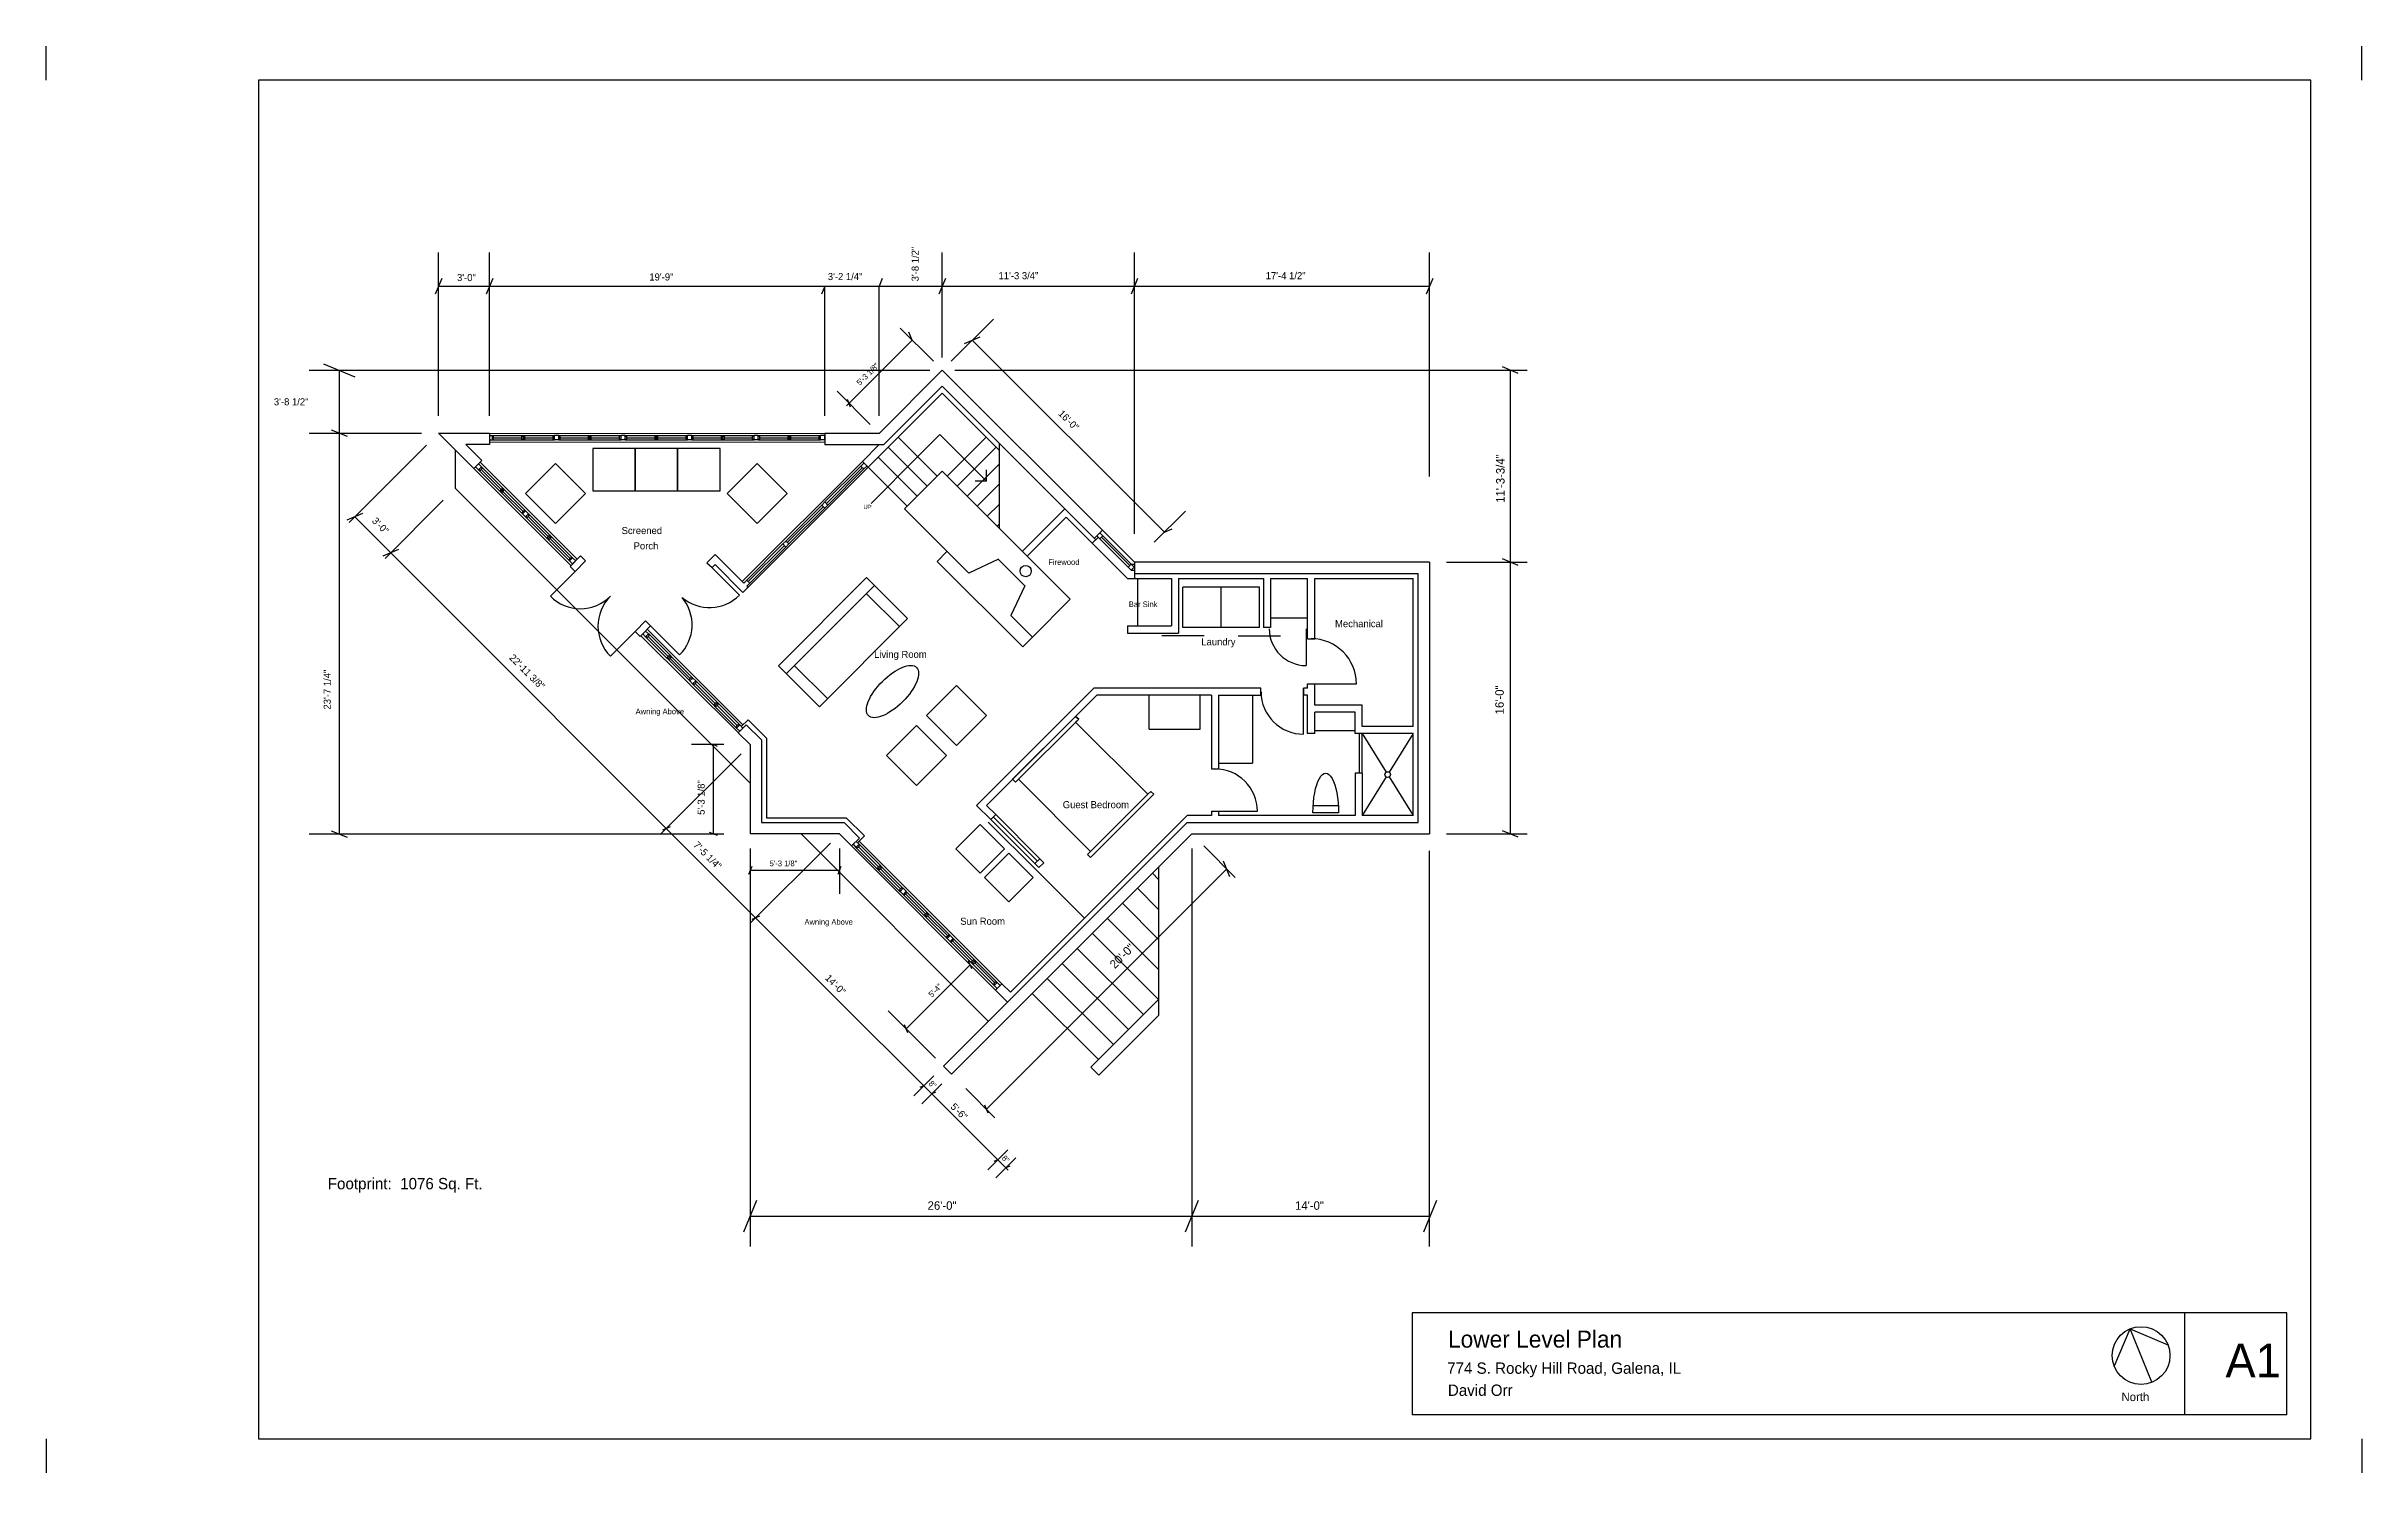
# Model space of a CAD drawing. Header units: inches. Extents: x -9330 to -3694, y -1744 to 4421.
# Drawn here: x -5673 to -4037, y -1744 to -736 of the extents above; entities that cross this region are included whole.
import ezdxf

# ---------------------------------------------------------------- set-up
doc = ezdxf.new("R2010")
doc.units = ezdxf.units.IN
doc.header["$LTSCALE"] = 64
doc.header["$MEASUREMENT"] = 0
doc.linetypes.add('ACAD_ISO02W100', pattern=[15, 12, -3])
doc.layers.get('0').update_dxf_attribs({"color": 253})
for name, color, linetype in [('A-Elev-North', 7, 'Continuous'), ('A-Elev-South', 7, 'Continuous'), ('A-fixtures', 140, 'Continuous'), ('A-furniture', 33, 'Continuous'), ('A-glazing', 252, 'Continuous'), ('A-millwork', 252, 'Continuous'), ('A-soffit', 251, 'ACAD_ISO02W100'), ('A-stairs', 252, 'Continuous'), ('A-text', 254, 'Continuous'), ('A-walls', 7, 'Continuous'), ('border', 7, 'Continuous'), ('construction', 172, 'Continuous'), ('dimensions', 252, 'Continuous')]:
    doc.layers.add(name, color=color, linetype=linetype)

msp = doc.modelspace()

# ---------------------------------------------------------------- texts
at = {"layer": 'A-text'}
msp.add_text('UP', height=3, dxfattribs=at).set_placement((-5095.2, -1063.4))
at = {"layer": 'A-text', "color": 7}
for s, height, p in [('Screened', 5, (-5266.1, -1081.1)), ('Porch', 5, (-5257.6, -1091.9)), ('Firewood', 4, (-4964.6, -1102.9)), ('Bar Sink', 4, (-4907.7, -1132.7)), ('Mechanical', 5, (-4762, -1146.9)), ('Laundry', 5, (-4856.5, -1159.7)), ('Living Room', 5, (-5087.7, -1168.6)), ('Awning Above', 4, (-5256.2, -1208.4, 0)), ('Guest Bedroom', 5, (-4954.4, -1274.8, 0)), ('Awning Above', 4, (-5136.9, -1357.2, 0)), ('Sun Room', 5, (-5026.8, -1357.2, 0))]:
    msp.add_text(s, height=height, dxfattribs=at).set_placement(p)
at = {"layer": 'construction', "color": 7}
for s, height, p in [('Footprint:  1076 Sq. Ft.', 8, (-5473.7, -1544.1, -15993.3)), ('Lower Level Plan', 12, (-4682.2, -1656, -15993.3)), ('774 S. Rocky Hill Road, Galena, IL', 8, (-4682.8, -1674.5, -15993.3)), ('A1', 24, (-4132.9, -1677.1, -15993.3)), ('David Orr', 8, (-4682.3, -1690.1, -15993.3)), ('North', 6, (-4206.3, -1693.8, -15993.3))]:
    msp.add_text(s, height=height, dxfattribs=at).set_placement(p)
at = {"layer": 'dimensions'}
for s, height, rotation, p in [('3\'-8 1/2"', 5, 90, (-5056.2, -902.5, -26839)), ('5\'-3 1/8"', 4, 45, (-5097.7, -976.4, -5147.6)), ('16\'-0"', 5, 315, (-4958, -996.4, -15993.3)), ('11\'-3-3/4"', 6, 90, (-4642.2, -1059, -5147.6)), ('3\'-0"', 5, 315, (-5442.9, -1072.2, -5147.6)), ('23\'-7 1/4"', 5, 90, (-5471.6, -1205.1, -15993.3)), ('22\'-11 3/8"', 5, 315, (-5345.9, -1168.9, -5147.6)), ('16\'-0"', 6, 90, (-4642.8, -1208.5, -5147.6)), ('5\'-3 1/8"', 5, 90, (-5207.4, -1279.5, -5147.6)), ('7\'-5 1/4"', 5, 315, (-5215.8, -1301.3, -5147.6)), ('20\'-0"', 6, 45, (-4917.6, -1388.6, -1024.6)), ('14\'-0"', 5, 315, (-5122.7, -1395.2, -5147.6)), ('5\'-4"', 4, 45, (-5046.9, -1408.8, 3098.3)), ('8"', 4, 315, (-5049.5, -1469.8, -5147.6)), ('5\'-6"', 5, 315, (-5034.1, -1486.2, -1154.1)), ('8"', 4, 315, (-4997.8, -1522.5, -5147.6))]:
    msp.add_text(s, height=height, rotation=rotation, dxfattribs=at).set_placement(p)
for s, height, p in [('3\'-0"', 5, (-5382.4, -902.3, -15993.3)), ('19\'-9"', 5, (-5246.5, -901.9, -15993.3)), ('3\'-2 1/4"', 5, (-5120.4, -901.6, -26839)), ('11\'-3 3/4"', 5, (-4999.8, -901, -15993.3)), ('17\'-4 1/2"', 5, (-4811, -901, -15993.3)), ('3\'-8 1/2"', 5, (-5511.8, -990.1, -26839)), ('5\'-3 1/8"', 4, (-5161.5, -1315.8, -15993.3)), ('26\'-0"', 6, (-5049.9, -1558.6, -15993.3)), ('14\'-0"', 6, (-4790.3, -1558.6, -15993.3))]:
    msp.add_text(s, height=height, dxfattribs=at).set_placement(p)

# ---------------------------------------------------------------- linework, layer by layer
for p, q in [((-4089.6, -1631.4), (-4707.4, -1631.4)), ((-4707.4, -1631.4), (-4707.4, -1703.4)), ((-4161.6, -1703.4), (-4161.6, -1631.4)), ((-4089.6, -1703.4), (-4089.6, -1631.4)), ((-4089.6, -1703.4), (-4707.4, -1703.4))]:
    msp.add_line(p, q)
at = {"layer": 'A-Elev-North', "color": 7}
for p, q in [((-5359.5, -1011.5, -0.1), (-5357.5, -1011.5, -0.1)), ((-5310.5, -1011.4, 6050), (-5313.5, -1011.4, 6050)), ((-5263.5, -1011.4, 6050), (-5266.5, -1011.4, 6050)), ((-5216.5, -1011.4, 6050), (-5219.5, -1011.4, 6050)), ((-5169.5, -1011.4, 6050), (-5172.5, -1011.4, 6050)), ((-5122.5, -1011.4, 6050), (-5125.5, -1011.4, 6050)), ((-5359.5, -1014.6, 0), (-5357.5, -1014.6, 0)), ((-5310.5, -1014.5, 6050), (-5313.5, -1014.5, 6050)), ((-5263.5, -1014.5, 6050), (-5266.5, -1014.5, 6050)), ((-5216.5, -1014.5, 6050), (-5219.5, -1014.5, 6050)), ((-5169.5, -1014.5, 6050), (-5172.5, -1014.5, 6050)), ((-5122.5, -1014.5, 6050), (-5125.5, -1014.5, 6050)), ((-5334, -1069, -4122.9), (-5336.1, -1066.8, -4122.9)), ((-5331.8, -1066.8, -4122.9), (-5333.9, -1064.7, -4122.9)), ((-5302.8, -1100.1, -4122.9), (-5300.7, -1102.2, -4122.9)), ((-5302.5, -1103.9, -4122.9), (-5298.9, -1107.5, -4122.9)), ((-5300.7, -1097.9, -4122.9), (-5298.5, -1100, -4122.9)), ((-5295.1, -1096.5, -4122.9), (-5291.5, -1100.1, -4122.9)), ((-5245.6, -1146, -4122.9), (-5249.1, -1142.5, -4122.9)), ((-5253, -1153.4, -4122.9), (-5256.5, -1149.9, -4122.9)), ((-5249.1, -1153.8, -4122.9), (-5251.2, -1151.7, -4122.9)), ((-5247, -1151.7, -8245.8), (-5249.1, -1149.6, -8245.8)), ((-5218, -1184.9, 0), (-5215.9, -1187, 0)), ((-5215.8, -1182.8, 0), (-5213.7, -1184.9, 0)), ((-5067.2, -1335.7, -1448.3), (-5069.3, -1333.6, -1448.3)), ((-5065, -1333.5, 2261.3), (-5067.2, -1331.4, 2261.3)), ((-5036.1, -1366.8, -4122.9), (-5034, -1368.9, -4122.9)), ((-5034, -1364.7, -4122.9), (-5031.9, -1366.8, -4122.9))]:
    msp.add_line(p, q, dxfattribs=at)
at = {"layer": 'A-Elev-South', "color": 7}
for p, q in [((-5033, -1462.7), (-4863.3, -1293)), ((-5038.7, -1457.1), (-5033, -1462.7))]:
    msp.add_line(p, q, dxfattribs=at)
at = {"layer": 'A-Elev-South', "color": 252}
for p, q in [((-4891.1, -1320.8), (-4886.8, -1325.2)), ((-4886.8, -1316.5), (-4886.8, -1421.3)), ((-4901.7, -1331.4), (-4886.8, -1346.4)), ((-4922.9, -1352.6), (-4886.8, -1388.8)), ((-4912.3, -1342), (-4886.8, -1367.6)), ((-4944.1, -1373.9), (-4897.4, -1420.6)), ((-4933.5, -1363.2), (-4886.8, -1410)), ((-4954.8, -1384.5), (-4908, -1431.2)), ((-4976, -1405.7), (-4929.2, -1452.5)), ((-4965.4, -1395.1), (-4918.6, -1441.9))]:
    msp.add_line(p, q, dxfattribs=at)
at = {"layer": 'A-Elev-South', "color": 253}
for p, q in [((-4886.8, -1410), (-4934.5, -1457.8)), ((-4886.8, -1421.3), (-4928.8, -1463.4)), ((-4934.5, -1457.8), (-4928.8, -1463.4))]:
    msp.add_line(p, q, dxfattribs=at)
at = {"layer": 'A-fixtures'}
for p, q in [((-4742.8, -1222), (-4726, -1249.4)), ((-4706.8, -1222), (-4723.7, -1249.4)), ((-4726, -1252.7), (-4742.8, -1280)), ((-4723.7, -1252.7), (-4706.8, -1280)), ((-4777.4, -1273), (-4759.7, -1273)), ((-4759.6, -1278), (-4777.6, -1278))]:
    msp.add_line(p, q, dxfattribs=at)
msp.add_circle((-4724.8, -1251), 2, dxfattribs=at)
at = {"layer": 'A-fixtures', "extrusion": (0, 0, -1)}
msp.add_ellipse((-4768.6, -1278), major_axis=(0, -28), ratio=0.321429, start_param=1.570796, end_param=4.712389, dxfattribs=at)
at = {"layer": 'A-furniture'}
for p, q in [((-5149.6, -1179.7, 1049.9), (-5087.3, -1117.5, 1049.9)), ((-5069.7, -1146.5), (-5093, -1123.2)), ((-4901.5, -1112.5), (-4901.5, -1146)), ((-5120.6, -1197.4, 1049.9), (-5143.9, -1174.1, 1049.9)), ((-4893.4, -1219), (-4893.4, -1195)), ((-4857.4, -1219), (-4857.4, -1195)), ((-4893.4, -1219), (-4857.4, -1219))]:
    msp.add_line(p, q, dxfattribs=at)
for points, elevation in [([(-5286.5, -1020.5), (-5286.5, -1050.5), (-5256.5, -1050.5), (-5256.5, -1020.5), (-5286.5, -1020.5)], -164), ([(-5256.5, -1020.5), (-5256.5, -1050.5), (-5226.5, -1050.5), (-5226.5, -1020.5), (-5256.5, -1020.5)], -164), ([(-5226.5, -1020.5), (-5226.5, -1050.5), (-5196.5, -1050.5), (-5196.5, -1020.5), (-5226.5, -1020.5)], -164), ([(-5312.8, -1031.2), (-5291.6, -1052.4), (-5312.8, -1073.7), (-5334, -1052.4), (-5312.8, -1031.2)], 0), ([(-5170.2, -1031.2), (-5191.4, -1052.4), (-5170.2, -1073.7), (-5149, -1052.4), (-5170.2, -1031.2)], 0), ([(-5064, -1140.8), (-5126.2, -1203.1), (-5155.2, -1174.1), (-5093, -1111.8), (-5064, -1140.8)], 1049.9), ([(-4945.3, -1209.9), (-4989.8, -1254.4), (-4987.7, -1256.5), (-4943.1, -1212), (-4945.3, -1209.9), (-4943.1, -1212), (-4945.3, -1214.1), (-4894.3, -1265), (-4892.2, -1262.9), (-4892.2, -1262.9), (-4890.1, -1265), (-4934.7, -1309.6), (-4936.8, -1307.5), (-4934.7, -1305.3), (-4894.3, -1265), (-4934.7, -1305.3), (-4985.6, -1254.4)], 0)]:
    msp.add_lwpolyline(points, dxfattribs=dict(at, elevation=elevation))
for points in [[(-5050.7, -1209.3), (-5029.5, -1188), (-5008.3, -1209.3), (-5029.5, -1230.5), (-5050.7, -1209.3)], [(-5057.8, -1216.4), (-5079, -1237.6), (-5057.8, -1258.8), (-5036.6, -1237.6), (-5057.8, -1216.4)], [(-4995.5, -1303.5), (-5012.7, -1320.6), (-5029.9, -1303.5), (-5012.7, -1286.3), (-4995.5, -1303.5)], [(-4975.3, -1323.7), (-4992.4, -1340.9), (-5009.6, -1323.7), (-4992.4, -1306.5), (-4975.3, -1323.7)]]:
    msp.add_lwpolyline(points, dxfattribs=at)
msp.add_ellipse((-5074.7, -1192.4), major_axis=(-17, -17), ratio=0.422073, dxfattribs=at)
at = {"layer": 'A-glazing', "color": 7}
for p, q in [((-5359.5, -1009.7, 0), (-5359.5, -1017.7, 0)), ((-5357.5, -1011.5, -0.1), (-5357.5, -1014.6, -0.1)), ((-5313.5, -1014.5, 6050), (-5313.5, -1011.4, 6050)), ((-5310.5, -1014.5, 6050), (-5310.5, -1011.4, 6050)), ((-5266.5, -1014.5, 6050), (-5266.5, -1011.4, 6050)), ((-5263.5, -1014.5, 6050), (-5263.5, -1011.4, 6050)), ((-5219.5, -1014.5, 6050), (-5219.5, -1011.4, 6050)), ((-5216.5, -1014.5, 6050), (-5216.5, -1011.4, 6050)), ((-5172.5, -1014.5, 6050), (-5172.5, -1011.4, 6050)), ((-5169.5, -1014.5, 6050), (-5169.5, -1011.4, 6050)), ((-5125.5, -1014.5, 6050), (-5125.5, -1011.4, 6050)), ((-5084.2, -1009.9), (-5122.5, -1009.9, 6050)), ((-5122.5, -1009.9, 6050), (-5122.5, -1018.1, 6050)), ((-5122.5, -1014.5, 6050), (-5122.5, -1011.4, 6050)), ((-5370.5, -1034.8, 3081.7), (-5364.8, -1029.1, 3081.7)), ((-5081.1, -1018.1, 0), (-5122.5, -1018.1, 6050)), ((-5336.1, -1066.8, -4122.9), (-5333.9, -1064.7, -4122.9)), ((-5334, -1069, -4122.9), (-5331.8, -1066.8, -4122.9)), ((-5218, -1184.9, 0), (-5215.8, -1182.8, 0)), ((-5215.9, -1187, 0), (-5213.7, -1184.9, 0)), ((-5183.8, -1221.5, 0), (-5178.2, -1215.8, 0)), ((-5175.3, -1229.9, 0), (-5183.8, -1221.5, 0)), ((-5181.6, -1217.1, -1101.2), (-5176.7, -1212.3, -1101.2)), ((-5167.3, -1226.6, 0), (-5178.2, -1215.8, 0)), ((-5163.8, -1225.2, 0), (-5176.7, -1212.3, 0)), ((-5108.9, -1285, 0), (-5098.1, -1295.9, 0)), ((-5107.4, -1281.5, 0), (-5094.5, -1294.4, 0)), ((-5112.2, -1293, 0), (-5103.7, -1301.5, 0)), ((-5103.7, -1301.5, 0), (-5098.1, -1295.9, 0)), ((-5100.5, -1302.5, -1592.9), (-5098.3, -1300.3, -1592.9)), ((-5099.4, -1299.3, -1101.2), (-5094.5, -1294.4, -1101.2)), ((-5069.3, -1333.6, -5000.1), (-5067.2, -1331.4, -5000.1)), ((-5067.2, -1335.7, -5000.1), (-5065, -1333.5, -5000.1)), ((-5002.9, -1400, 0), (-5000.7, -1397.9, 0)), ((-5002.9, -1400, 0), (-5000.7, -1402.2, 0)), ((-5001.9, -1403.3, 0), (-4997.4, -1398.9, 0)), ((-5000.7, -1397.9, 0), (-4998.6, -1400, 0))]:
    msp.add_line(p, q, dxfattribs=at)
at = {"layer": 'A-glazing'}
for p, q in [((-5359.5, -1009.7, 0), (-5122.5, -1009.9, 6050)), ((-5357.5, -1011.5, -0.1), (-5313.5, -1011.4, 6050)), ((-5356.5, -1013, 1592.9), (-5336.5, -1013, 1592.9)), ((-5334.5, -1013, 1592.9), (-5314.5, -1013, 1592.9)), ((-5310.5, -1011.4, 6050), (-5266.5, -1011.4, 12100.1)), ((-5309.5, -1013, 1592.9), (-5289.5, -1013, 1592.9)), ((-5287.5, -1013, 1592.9), (-5267.5, -1013, 1592.9)), ((-5263.5, -1011.4, 6050), (-5219.5, -1011.4, 12100.1)), ((-5262.5, -1013, 1592.9), (-5242.5, -1013, 1592.9)), ((-5240.5, -1013, 1592.9), (-5220.5, -1013, 1592.9)), ((-5216.5, -1011.5, -0.1), (-5172.5, -1011.4, 6050)), ((-5215.5, -1013, 1592.9), (-5195.5, -1013, 1592.9)), ((-5193.5, -1013, 1592.9), (-5173.5, -1013, 1592.9)), ((-5169.5, -1011.4, 6050), (-5125.5, -1011.4, 12100)), ((-5168.5, -1013, 1592.9), (-5148.5, -1013, 1592.9)), ((-5146.5, -1013, 1592.9), (-5126.5, -1013, 1592.9)), ((-5297.4, -1098.9, 0), (-5366, -1030.3, 0)), ((-5359.5, -1016, 0), (-5122.5, -1016.2, 6050)), ((-5357.5, -1014.6, 0), (-5313.5, -1014.5, 6050)), ((-5310.5, -1014.5, 6050), (-5266.5, -1014.5, 12100)), ((-5263.5, -1014.5, 6050), (-5219.5, -1014.5, 12100)), ((-5216.5, -1014.5, 6050), (-5172.5, -1014.5, 12100)), ((-5180.9, -1114.5, 0), (-5096, -1029.7, 0)), ((-5169.5, -1014.5, 6050), (-5125.5, -1014.5, 12100)), ((-5301.9, -1103.4, 0), (-5370.5, -1034.8, 0)), ((-5333.9, -1064.7, -4122.9), (-5367.2, -1031.4, 2046.5)), ((-5336.1, -1066.8, -4122.9), (-5367.2, -1035.7, 1652.6)), ((-5365.4, -1035.4, -8580), (-5351.3, -1049.5, -8580)), ((-5297.4, -1098.9, 0), (-5357.1, -1039.2, 0)), ((-5122.5, -1058.4, 0), (-5097, -1033, 0)), ((-5121.4, -1059.5, 0), (-5095.9, -1034, 0)), ((-5120.3, -1060.6, 0), (-5094.9, -1035.1, 0)), ((-5349.9, -1050.9, -8580), (-5335.7, -1065.1, -8580)), ((-5150, -1086, 7315.1), (-5124.6, -1060.6, 7315.1)), ((-5149, -1087.1, 7315.1), (-5123.5, -1061.6, 7315.1)), ((-5147.9, -1088.1, 1265.1), (-5122.5, -1062.7, 1265.1)), ((-5302.8, -1100.1, 0), (-5334, -1069, -4122.9)), ((-5332.2, -1068.6, -4457.1), (-5318, -1082.7, -4457.1)), ((-5300.7, -1097.9, 0), (-5331.8, -1066.8, -4122.9)), ((-4926.4, -1078.4), (-4903.8, -1101)), ((-5316.6, -1084.1, -4457.1), (-5302.5, -1098.3, -4457.1)), ((-5177.6, -1113.6, 8580.3), (-5152.2, -1088.1, 8580.3)), ((-5176.6, -1114.6, 8580.3), (-5151.1, -1089.2, 8580.3)), ((-5175.5, -1115.7, 8580.3), (-5150.1, -1090.3, 8580.3)), ((-4928.2, -1080.2), (-4903.9, -1104.4)), ((-4928.2, -1084.4), (-4926.1, -1082.3)), ((-4927.1, -1083.3), (-4907.1, -1103.4)), ((-4908.2, -1104.4), (-4906, -1102.3)), ((-4906.1, -1106.6), (-4903.8, -1104.3)), ((-4906.1, -1106.6), (-4903.8, -1106.6)), ((-4906, -1102.3), (-4903.8, -1102.3)), ((-4908.6, -1112.5), (-4903.8, -1112.5)), ((-5252.4, -1152.9, 0), (-5183.8, -1221.4, 0)), ((-5249.1, -1153.8, 0), (-5218, -1184.9, 0)), ((-5248, -1148.4, 0), (-5180.4, -1215.9, 0)), ((-5247.3, -1153.4, -4457.1), (-5233.2, -1167.6, -4457.1)), ((-5246.9, -1151.6, 0), (-5215.8, -1182.8, 0)), ((-5231.8, -1169, -4457.1), (-5217.6, -1183.2, -4457.1)), ((-5215.9, -1187, 0), (-5184.8, -1218.2, 0)), ((-5214.1, -1186.7, 0), (-5200, -1200.8, 0)), ((-5214.1, -1186.7, 0), (-5200, -1200.8, 0)), ((-5213.7, -1184.9, 0), (-5182.6, -1216, 0)), ((-5198.5, -1202.3, 0), (-5184.4, -1216.4, 0)), ((-4974.1, -1314, 0), (-5005.2, -1282.9, 4316.1)), ((-4972.3, -1312.2, -4316), (-5003.4, -1281.1, 0)), ((-4970.6, -1310.5, -4316), (-5001.7, -1279.3, 0)), ((-5001.9, -1403.3, 0), (-5103.7, -1301.5, 0)), ((-5100.5, -1302.5, -1592.9), (-5069.4, -1333.6, -1592.9)), ((-5098.7, -1302.1, -1593), (-5084.6, -1316.2, -1593)), ((-5098.3, -1300.3, -1593), (-5067.2, -1331.5, -1593)), ((-4997.5, -1398.9, 0), (-5098.2, -1298.1, 0)), ((-5083.1, -1317.6, 1265.1), (-5069, -1331.8, 1265.1)), ((-5067.2, -1335.7, -5000.1), (-5036.1, -1366.8, -5000.1)), ((-5065.4, -1335.3, -5000.2), (-5051.3, -1349.5, -5000.2)), ((-5065.1, -1333.6, -5000.1), (-5034, -1364.7, -5000.1)), ((-5049.9, -1350.9, -2142.1), (-5035.7, -1365, -2142.1)), ((-5034, -1369, -5000.1), (-5002.9, -1400.1, -5000.1)), ((-5032.2, -1368.6, -5000.2), (-5018.1, -1382.7, -5000.2)), ((-5031.9, -1366.8, -5000.1), (-5000.8, -1398, -5000.1)), ((-5016.6, -1384.1, -2142.1), (-5002.5, -1398.3, -2142.1))]:
    msp.add_line(p, q, dxfattribs=at)
at = {"layer": 'A-glazing', "color": 254}
for p, q in [((-5356.5, -1014, -1429.1), (-5356.5, -1012, -1429.1)), ((-5336.5, -1014, -1265.2), (-5336.5, -1012, -1265.2)), ((-5335.5, -1014, -1429.1), (-5335.5, -1012, -1429.1)), ((-5334.5, -1014, -1593), (-5334.5, -1012, -1593)), ((-5314.5, -1014, -1265.2), (-5314.5, -1012, -1265.2)), ((-5309.5, -1014, -1429.1), (-5309.5, -1012, -1429.1)), ((-5289.5, -1014, -1265.2), (-5289.5, -1012, -1265.2)), ((-5288.5, -1014, -1429.1), (-5288.5, -1012, -1429.1)), ((-5287.5, -1014, -1593), (-5287.5, -1012, -1593)), ((-5267.5, -1014, -1265.2), (-5267.5, -1012, -1265.2)), ((-5262.5, -1014, -1429.1), (-5262.5, -1012, -1429.1)), ((-5242.5, -1014, -1265.2), (-5242.5, -1012, -1265.2)), ((-5241.5, -1014, -1429.1), (-5241.5, -1012, -1429.1)), ((-5240.5, -1014, -1593), (-5240.5, -1012, -1593)), ((-5220.5, -1014, -1265.2), (-5220.5, -1012, -1265.2)), ((-5215.5, -1014, -1429.1), (-5215.5, -1012, -1429.1)), ((-5195.5, -1014, -1265.2), (-5195.5, -1012, -1265.2)), ((-5194.5, -1014, -1429.1), (-5194.5, -1012, -1429.1)), ((-5193.5, -1014, -1593), (-5193.5, -1012, -1593)), ((-5173.5, -1014, -1265.2), (-5173.5, -1012, -1265.2)), ((-5168.5, -1014, -1429.1), (-5168.5, -1012, -1429.1)), ((-5148.5, -1014, -1265.2), (-5148.5, -1012, -1265.2)), ((-5147.5, -1014, -1429.1), (-5147.5, -1012, -1429.1)), ((-5146.5, -1014, -1593), (-5146.5, -1012, -1593)), ((-5126.5, -1014, -1265.2), (-5126.5, -1012, -1265.2)), ((-5367.2, -1035.7, 1652.6), (-5365.1, -1033.6, 1652.6)), ((-5366.1, -1036.1, -11602), (-5364.7, -1034.7, -11602)), ((-5097, -1033, -1429), (-5094.9, -1035.1, -1429)), ((-5352, -1050.2, -11438), (-5350.6, -1048.8, -11438)), ((-5351.3, -1050.9, -11602), (-5349.9, -1049.5, -11602)), ((-5350.6, -1051.6, -11765.9), (-5349.2, -1050.2, -11765.9)), ((-5124.6, -1060.6, 1429), (-5122.5, -1062.7, 1429)), ((-5122.5, -1058.4, 0), (-5120.3, -1060.6, 0)), ((-5336.4, -1065.8, -11438), (-5335, -1064.4, -11438)), ((-5332.9, -1069.3, -7479.1), (-5331.5, -1067.9, -7479.1)), ((-5318.7, -1083.4, -7315.2), (-5317.3, -1082, -7315.2)), ((-5318, -1084.2, -7479.1), (-5316.6, -1082.7, -7479.1)), ((-5317.3, -1084.9, -7643), (-5315.9, -1083.4, -7643)), ((-5152.2, -1088.1, 8744.2), (-5150.1, -1090.3, 8744.2)), ((-5150, -1086, 7315.1), (-5147.9, -1088.1, 7315.1)), ((-5303.2, -1099, -7315.2), (-5301.8, -1097.6, -7315.2)), ((-5302.8, -1100.1, -4122.9), (-5300.7, -1097.9, -4122.9)), ((-5300.7, -1102.2, -4122.9), (-5295.1, -1096.5, -4122.9)), ((-5177.6, -1113.6, 8580.3), (-5175.5, -1115.7, 8580.3)), ((-5251.2, -1151.7, -4122.9), (-5245.6, -1146, -4122.9)), ((-5249.1, -1153.8, -4122.9), (-5247, -1151.7, -4122.9)), ((-5248, -1154.2, -7479.1), (-5246.6, -1152.7, -7479.1)), ((-5233.9, -1168.3, -7315.2), (-5232.5, -1166.9, -7315.2)), ((-5233.2, -1169, -7479.1), (-5231.8, -1167.6, -7479.1)), ((-5232.5, -1169.7, -7643), (-5231.1, -1168.3, -7643)), ((-5218.3, -1183.9, -7315.2), (-5216.9, -1182.4, -7315.2)), ((-5214.8, -1187.4, -3022), (-5213.4, -1186, -3022)), ((-5214.8, -1187.4, -3022), (-5213.4, -1186, -3022)), ((-5200.7, -1201.6, -2858.1), (-5199.3, -1200.1, -2858.1)), ((-5200.7, -1201.5, -2858.1), (-5199.3, -1200.1, -2858.1)), ((-5200, -1202.2, -3022), (-5198.6, -1200.8, -3022)), ((-5200, -1202.3, -3022), (-5198.6, -1200.9, -3022)), ((-5199.3, -1203, -3185.9), (-5197.9, -1201.5, -3185.9)), ((-5199.3, -1203, -3185.9), (-5197.9, -1201.6, -3185.9)), ((-5185.1, -1217.1, -2858.1), (-5183.7, -1215.7, -2858.1)), ((-5185.1, -1217.1, -2858.1), (-5183.7, -1215.7, -2858.1)), ((-5184.8, -1218.2, -1429), (-5182.6, -1216, -1429)), ((-5099.4, -1302.8, -4614.9), (-5098, -1301.4, -4614.9)), ((-5085.3, -1317, -1593), (-5083.8, -1315.5, -1593)), ((-5084.6, -1317.7, -1756.9), (-5083.1, -1316.2, -1756.9)), ((-5083.8, -1318.4, -1920.8), (-5082.4, -1317, -1920.8)), ((-5069.7, -1332.5, 1265.1), (-5068.3, -1331.1, 1265.1)), ((-5066.2, -1336.1, -8022.1), (-5064.8, -1334.6, -8022.1)), ((-5052, -1350.2, -5000.2), (-5050.6, -1348.8, -5000.2)), ((-5051.3, -1350.9, -5164.1), (-5049.9, -1349.5, -5164.1)), ((-5050.6, -1351.6, -5328), (-5049.2, -1350.2, -5328)), ((-5036.5, -1365.7, -2142.1), (-5035, -1364.3, -2142.1)), ((-5036.1, -1366.8, -4122.9), (-5034, -1364.7, -4122.9)), ((-5034, -1368.9, -4122.9), (-5031.9, -1366.8, -4122.9)), ((-5032.9, -1369.3, -8022.1), (-5031.5, -1367.9, -8022.1)), ((-5018.8, -1383.4, -5000.2), (-5017.4, -1382, -5000.2)), ((-5018.1, -1384.1, -5164.1), (-5016.7, -1382.7, -5164.1)), ((-5017.4, -1384.9, -5328), (-5015.9, -1383.4, -5328)), ((-5003.2, -1399, -2142.1), (-5001.8, -1397.6, -2142.1))]:
    msp.add_line(p, q, dxfattribs=at)
at = {"layer": 'A-glazing', "color": 253}
for p, q in [((-4933.5, -1087.6), (-4908.6, -1112.5)), ((-4930.3, -1082.3), (-4906.1, -1106.6))]:
    msp.add_line(p, q, dxfattribs=at)
at = {"layer": 'A-millwork'}
for p, q in [((-4869.5, -1147), (-4869.5, -1118.5)), ((-4842.5, -1118.5), (-4869.5, -1118.5)), ((-4842.5, -1147), (-4842.5, -1118.5)), ((-4815.5, -1118.5), (-4842.5, -1118.5)), ((-4815.5, -1147), (-4815.5, -1118.5)), ((-4781.4, -1140.5), (-4807.5, -1140.5)), ((-4854.5, -1153), (-4884.5, -1153)), ((-4842.5, -1147), (-4869.5, -1147)), ((-4815.5, -1147), (-4842.5, -1147)), ((-4830.5, -1153), (-4800.5, -1153)), ((-4820.4, -1195), (-4820.4, -1243)), ((-4776.4, -1220), (-4747.8, -1220)), ((-4744.8, -1250), (-4744.8, -1222)), ((-4742.8, -1250), (-4742.8, -1222)), ((-4844.4, -1243), (-4820.4, -1243))]:
    msp.add_line(p, q, dxfattribs=at)
at = {"layer": 'A-soffit'}
for p, q in [((-5383.6, -1021.6), (-5383.6, -1048.7)), ((-5175.3, -1257), (-5383.6, -1048.7)), ((-5139.3, -1293), (-5007, -1425.4)), ((-4939.1, -1352.5, 0), (-4973, -1318.6, 0))]:
    msp.add_line(p, q, dxfattribs=at)
at = {"layer": 'A-stairs'}
for p, q in [((-5070.7, -1012.6), (-5043.1, -1040.2)), ((-5056.6, -1026.1), (-5041.2, -1010.7)), ((-5041.2, -1010.7), (-5008.3, -1043.6)), ((-5008.4, -1012.6), (-5036, -1040.2)), ((-5089.8, -1059.4), (-5056.6, -1026.1)), ((-5084.8, -1026.8), (-5057.2, -1054.4)), ((-5077.7, -1019.7), (-5050.2, -1047.3)), ((-5001.4, -1019.7), (-5029, -1047.3)), ((-4999.3, -1016.8), (-4999.3, -1076.9)), ((-5091.9, -1033.9), (-5176.7, -1118.7)), ((-5091.9, -1033.9), (-5064.3, -1061.4)), ((-4999.3, -1031.8), (-5021.9, -1054.4)), ((-5008.3, -1043.6), (-5016.3, -1043.6)), ((-4999.3, -1045.9), (-5014.8, -1061.4)), ((-5008.3, -1043.6), (-5008.3, -1035.6)), ((-4999.3, -1060.1), (-5007.7, -1068.5)), ((-4999.3, -1074.2), (-5000.7, -1075.6)), ((-5036.2, -1093.4), (-5043.1, -1100.4)), ((-5043.1, -1100.4), (-4982.7, -1160.8)), ((-4975.7, -1153.9), (-4982.7, -1160.8))]:
    msp.add_line(p, q, dxfattribs=at)
at = {"layer": 'A-walls'}
for p, q in [((-5039.6, -981.5), (-5091.9, -1033.9)), ((-5039.6, -965.3), (-5084.2, -1009.9)), ((-5039.6, -976.6), (-5081.1, -1018.1)), ((-5039.6, -965.3), (-4926.4, -1078.4)), ((-5039.6, -976.6), (-4931, -1085.1)), ((-5039.6, -981.5), (-4999.3, -1021.8)), ((-5395.5, -1009.7), (-5370.5, -1034.8)), ((-5395.5, -1009.7), (-5359.5, -1009.7, 0)), ((-5357.5, -1012, -0.1), (-5356.5, -1012, -164)), ((-5357.5, -1014, -0.1), (-5356.5, -1014, -164)), ((-5336.5, -1012, -0.1), (-5335.5, -1012, -164)), ((-5336.5, -1014, -0.1), (-5335.5, -1014, -164)), ((-5335.5, -1012, -164), (-5334.5, -1012, -327.9)), ((-5335.5, -1014, -164), (-5334.5, -1014, -327.9)), ((-5313.5, -1012, 163.9), (-5314.5, -1012, -0.1)), ((-5313.5, -1014, 163.9), (-5314.5, -1014, -0.1)), ((-5310.5, -1012, -0.1), (-5309.5, -1012, -164)), ((-5310.5, -1014, -0.1), (-5309.5, -1014, -164)), ((-5289.5, -1012, -0.1), (-5288.5, -1012, -164)), ((-5289.5, -1014, -0.1), (-5288.5, -1014, -164)), ((-5288.5, -1012, -164), (-5287.5, -1012, -327.9)), ((-5288.5, -1014, -164), (-5287.5, -1014, -327.9)), ((-5266.5, -1012, 163.9), (-5267.5, -1012, -0.1)), ((-5266.5, -1014, 163.9), (-5267.5, -1014, -0.1)), ((-5263.5, -1012, -0.1), (-5262.5, -1012, -164)), ((-5263.5, -1014, -0.1), (-5262.5, -1014, -164)), ((-5242.5, -1012, -0.1), (-5241.5, -1012, -164)), ((-5242.5, -1014, -0.1), (-5241.5, -1014, -164)), ((-5241.5, -1012, -164), (-5240.5, -1012, -327.9)), ((-5241.5, -1014, -164), (-5240.5, -1014, -327.9)), ((-5219.5, -1012, 163.9), (-5220.5, -1012, -0.1)), ((-5219.5, -1014, 163.9), (-5220.5, -1014, -0.1)), ((-5216.5, -1012, -0.1), (-5215.5, -1012, -164)), ((-5216.5, -1014, -0.1), (-5215.5, -1014, -164)), ((-5195.5, -1012, -0.1), (-5194.5, -1012, -164)), ((-5195.5, -1014, -0.1), (-5194.5, -1014, -164)), ((-5194.5, -1012, -164), (-5193.5, -1012, -327.9)), ((-5194.5, -1014, -164), (-5193.5, -1014, -327.9)), ((-5172.5, -1012, 163.9), (-5173.5, -1012, -0.1)), ((-5172.5, -1014, 163.9), (-5173.5, -1014, -0.1)), ((-5169.5, -1012, -0.1), (-5168.5, -1012, -164)), ((-5169.5, -1014, -0.1), (-5168.5, -1014, -164)), ((-5148.5, -1012, -0.1), (-5147.5, -1012, -164)), ((-5148.5, -1014, -0.1), (-5147.5, -1014, -164)), ((-5147.5, -1012, -164), (-5146.5, -1012, -327.9)), ((-5147.5, -1014, -164), (-5146.5, -1014, -327.9)), ((-5125.5, -1012, 163.9), (-5126.5, -1012, -0.1)), ((-5125.5, -1014, 163.9), (-5126.5, -1014, -0.1)), ((-5364.8, -1029.1, 0), (-5376.2, -1017.7, 0)), ((-5359.5, -1017.7, 0), (-5376.2, -1017.7, 0)), ((-5084.4, -1018.1, 0), (-5096, -1029.7, 0)), ((-5096, -1029.7, 0), (-5091.9, -1033.9, 0)), ((-5369.3, -1033.6, 1652.6), (-5367.2, -1035.7, 7538.8)), ((-5367.2, -1031.5, 1980.5), (-5365.1, -1033.6, 1488.7)), ((-5366.8, -1035.4, -10172.9), (-5366.1, -1036.1, -10336.9)), ((-5365.4, -1034, -10172.9), (-5364.7, -1034.7, -10336.9)), ((-5094.9, -1030.9, -1429), (-5097, -1033, 4457.1)), ((-5092.8, -1033, -1101.2), (-5094.9, -1035.1, -1593)), ((-5039.6, -1036.7), (-5066.1, -1063.3)), ((-5039.6, -1036.7), (-4949.1, -1127.2)), ((-5352, -1050.2, -10172.9), (-5351.3, -1050.9, -10336.9)), ((-5351.3, -1050.9, -10336.9), (-5350.6, -1051.6, -10500.8)), ((-5350.6, -1048.8, -10172.9), (-5349.9, -1049.5, -10336.9)), ((-5349.9, -1049.5, -10336.9), (-5349.2, -1050.2, -10500.8)), ((-5122.5, -1058.4, 1429), (-5124.6, -1060.6, 7315.1)), ((-5120.3, -1060.6, 1756.8), (-5122.5, -1062.7, 1265.1)), ((-5020.8, -1108.6), (-5066.1, -1063.3)), ((-4952.9, -1063.2), (-4983, -1093.3)), ((-5335.7, -1066.5, -10009), (-5336.4, -1065.8, -10172.9)), ((-5334.3, -1065.1, -10009), (-5335, -1064.4, -10172.9)), ((-5333.6, -1068.6, -6050.1), (-5332.9, -1069.3, -6214)), ((-5332.2, -1067.2, -6050.1), (-5331.5, -1067.9, -6214)), ((-4951.9, -1069.2), (-4979.5, -1096.8)), ((-4951.9, -1069.2), (-4933.5, -1087.6)), ((-4926.4, -1078.4), (-4932.1, -1084.1)), ((-5318.7, -1083.4, -6050.1), (-5318, -1084.2, -6214)), ((-5318, -1084.2, -6214), (-5317.3, -1084.9, -6377.9)), ((-5317.3, -1082, -6050.1), (-5316.6, -1082.7, -6214)), ((-5316.6, -1082.7, -6214), (-5315.9, -1083.4, -6377.9)), ((-5205.8, -1101.3, 0), (-5200, -1095.5, 0)), ((-5200, -1095.5, 15895.4), (-5179.8, -1115.7, 15895.4)), ((-5150, -1086, 8744.2), (-5152.2, -1088.1, 14630.3)), ((-5147.9, -1088.1, 9072), (-5150.1, -1090.3, 8580.3)), ((-4929.3, -1083.4), (-4933.5, -1087.6)), ((-5295.2, -1103.8, 0), (-5316.4, -1125, 0)), ((-5302.5, -1099.7, -5886.2), (-5303.2, -1099, -6050.1)), ((-5302.5, -1103.9, -4122.9), (-5298.9, -1100.4, -4122.9)), ((-5301.1, -1098.3, -5886.2), (-5301.8, -1097.6, -6050.1)), ((-5298.9, -1107.5, -4122.9), (-5291.5, -1100.1, -4122.9)), ((-5205.8, -1101.3, 0), (-5202.2, -1104.8, 0)), ((-5204, -1103, -4122.9), (-5182.8, -1124.2, -4122.9)), ((-5202.2, -1104.8, 0.1), (-5200.1, -1102.7, 0.1)), ((-5200.1, -1102.7, 0.1), (-5180.4, -1122.4, 0.1)), ((-4999.9, -1098.9), (-5020.8, -1108.6)), ((-4981.2, -1117.7), (-5000, -1098.9)), ((-4695.3, -1101), (-4903.8, -1101)), ((-4903.8, -1101), (-4903.8, -1112.5)), ((-4903.8, -1109), (-4703.3, -1109)), ((-4703.3, -1285), (-4703.3, -1109)), ((-4695.3, -1101), (-4695.3, -1293)), ((-5180.4, -1122.4), (-5176.7, -1118.7)), ((-5177.6, -1113.6, 10009.3), (-5179.8, -1115.7, 15895.4)), ((-5175.5, -1115.7, 10337.1), (-5177.6, -1117.8, 9845.4)), ((-5177.6, -1117.8, 15895.4), (-5176.7, -1118.7, 15895.4)), ((-4981.2, -1117.7), (-4991, -1138.6)), ((-4949.1, -1127.2), (-4975.7, -1153.9)), ((-4903.8, -1112.5), (-4877.5, -1112.5)), ((-4877.5, -1112.5), (-4877.5, -1146)), ((-4872.5, -1112.5), (-4872.5, -1151)), ((-4872.5, -1112.5), (-4812.5, -1112.5)), ((-4812.5, -1112.5), (-4812.5, -1147)), ((-4807.5, -1112.5), (-4807.5, -1147)), ((-4807.5, -1112.5), (-4781.4, -1112.5)), ((-4781.4, -1155), (-4781.4, -1112.5)), ((-4776.4, -1112.5), (-4706.8, -1112.5)), ((-4776.4, -1155), (-4776.4, -1112.5)), ((-4706.8, -1217), (-4706.8, -1112.5)), ((-5256.5, -1149.9, -4122.9), (-5249.1, -1142.5, -4122.9)), ((-5247.3, -1144.3, -4122.9), (-5225.1, -1166.5, -4122.9)), ((-4991, -1138.6), (-4975.7, -1153.9)), ((-5252.8, -1146.2, -4122.9), (-5274, -1167.4, -4122.9)), ((-5253, -1153.4, -4122.9), (-5249.4, -1149.9, -4122.9)), ((-5248.7, -1153.5, -6050.1), (-5248, -1154.2, -6214)), ((-5247.3, -1152, -6050.1), (-5246.6, -1152.7, -6214)), ((-4908.6, -1146), (-4908.6, -1151)), ((-4908.6, -1146), (-4877.5, -1146)), ((-4908.6, -1151), (-4872.5, -1151)), ((-4807.5, -1147), (-4812.5, -1147)), ((-4782.5, -1148), (-4782.5, -1174)), ((-4781.4, -1155), (-4776.4, -1155)), ((-5233.9, -1168.3, -6050.1), (-5233.2, -1169, -6214)), ((-5233.2, -1169, -6214), (-5232.5, -1169.7, -6377.9)), ((-5232.5, -1166.9, -6050.1), (-5231.8, -1167.6, -6214)), ((-5231.8, -1167.6, -6214), (-5231.1, -1168.3, -6377.9)), ((-5217.6, -1184.6, -5886.1), (-5218.3, -1183.9, -6050.1)), ((-5216.2, -1183.2, -5886.1), (-5216.9, -1182.4, -6050.1)), ((-5215.5, -1186.7, -1593), (-5214.8, -1187.4, -1756.9)), ((-5215.5, -1186.7, -1593), (-5214.8, -1187.4, -1756.9)), ((-5214.1, -1185.3, -1593), (-5213.4, -1186, -1756.9)), ((-5214.1, -1185.3, -1593), (-5213.4, -1186, -1756.9)), ((-5015.3, -1272.8, 0), (-4932.5, -1190, 0)), ((-4814.4, -1190), (-4932.5, -1190)), ((-4814.4, -1195), (-4814.4, -1190)), ((-4781.4, -1190), (-4784.4, -1190)), ((-4784.3, -1222.5), (-4784.4, -1190)), ((-4784.4, -1190), (-4784.4, -1195)), ((-4781.4, -1190), (-4781.4, -1187)), ((-4781.4, -1187), (-4776.4, -1187)), ((-4778.9, -1187), (-4746.9, -1187)), ((-4776.4, -1202), (-4776.4, -1187)), ((-5200.7, -1201.5, -1593), (-5200, -1202.2, -1756.9)), ((-5200.7, -1201.6, -1593), (-5200, -1202.3, -1756.9)), ((-5200, -1202.2, -1756.9), (-5199.3, -1203, -1920.8)), ((-5200, -1202.3, -1756.9), (-5199.3, -1203, -1920.8)), ((-5199.3, -1200.1, -1593), (-5198.6, -1200.9, -1756.9)), ((-5199.3, -1200.1, -1593), (-5198.6, -1200.8, -1756.9)), ((-5198.6, -1200.8, -1756.9), (-5197.9, -1201.5, -1920.8)), ((-5198.6, -1200.9, -1756.9), (-5197.9, -1201.6, -1920.8)), ((-5008.2, -1272.8, 0), (-4930.4, -1195, 0)), ((-4849.4, -1195), (-4930.4, -1195)), ((-4849.4, -1195), (-4849.4, -1247)), ((-4844.4, -1195), (-4844.4, -1247)), ((-4844.4, -1195), (-4814.2, -1195)), ((-4781.4, -1195), (-4784.4, -1195)), ((-4781.4, -1222), (-4781.4, -1195)), ((-4742.8, -1202), (-4776.4, -1202)), ((-4776.4, -1222), (-4776.4, -1207)), ((-4747.8, -1207), (-4776.4, -1207)), ((-4747.8, -1222), (-4747.8, -1207)), ((-4742.8, -1217), (-4742.8, -1202)), ((-5184.4, -1217.8, -1429), (-5185.1, -1217.1, -1593)), ((-5184.4, -1217.8, -1429), (-5185.1, -1217.1, -1593)), ((-5182.6, -1220.3, -1429), (-5184.8, -1218.2, 4457.1)), ((-5183, -1216.4, -1429), (-5183.7, -1215.7, -1593)), ((-5183, -1216.4, -1429), (-5183.7, -1215.7, -1593)), ((-5180.5, -1218.2, -1101.2), (-5182.6, -1216, -1593)), ((-5167.3, -1226.6), (-5167.3, -1285)), ((-5163.8, -1225.2, 0), (-5163.8, -1281.5)), ((-4776.4, -1222), (-4781.4, -1222)), ((-4706.8, -1222), (-4747.8, -1222)), ((-4706.8, -1217), (-4742.8, -1217)), ((-4706.8, -1280), (-4706.8, -1222)), ((-5175.3, -1229.9), (-5175.3, -1293)), ((-4849.4, -1247), (-4844.4, -1247)), ((-4747.8, -1250), (-4747.8, -1280)), ((-4742.8, -1250), (-4747.8, -1250)), ((-4742.8, -1250), (-4742.8, -1280)), ((-5005.2, -1282.9, 0), (-5015.3, -1272.8, 0)), ((-5001.7, -1279.3, 0), (-5008.2, -1272.8, 0)), ((-5038.7, -1457.1), (-4866.6, -1285)), ((-4973, -1318.6, 0), (-5007, -1284.6, 0)), ((-5005.2, -1282.9, 0), (-5001.7, -1279.3, 0)), ((-4991.4, -1404.9), (-4866.6, -1280)), ((-4849.4, -1280), (-4866.6, -1280)), ((-4866.6, -1285), (-4703.3, -1285)), ((-4863.4, -1280), (-4863.4, -1280)), ((-4849.4, -1277), (-4844.4, -1277)), ((-4849.4, -1277), (-4849.4, -1280)), ((-4846.9, -1277), (-4816.9, -1277)), ((-4844.4, -1277), (-4844.4, -1280)), ((-4747.8, -1280), (-4844.4, -1280)), ((-4706.8, -1280), (-4742.8, -1280)), ((-5112.2, -1293), (-5175.3, -1293)), ((-5102.6, -1300.3, -1429), (-5100.5, -1302.5, 4457.1)), ((-5100.5, -1298.2, -1101.2), (-5098.3, -1300.3, -1593)), ((-5100.1, -1302.1, -3185.9), (-5099.4, -1302.8, -3349.8)), ((-5098.7, -1300.7, -3185.9), (-5098, -1301.4, -3349.8)), ((-4863.3, -1293), (-4695.3, -1293)), ((-5085.3, -1317, -327.9), (-5084.6, -1317.7, -491.8)), ((-5084.6, -1317.7, -491.8), (-5083.8, -1318.4, -655.7)), ((-5083.8, -1315.5, -327.9), (-5083.1, -1316.2, -491.8)), ((-5083.1, -1316.2, -491.8), (-5082.4, -1317, -655.7)), ((-4974.1, -1314, -4316), (-4970.6, -1310.5, -4316)), ((-4971.3, -1316.8, 0), (-4974.1, -1314, 0)), ((-4971.3, -1316.8, 0), (-4967.7, -1313.3, 0)), ((-4970.6, -1310.5, -4316), (-4967.7, -1313.3, 0)), ((-5069, -1333.2, 2694.1), (-5069.7, -1332.5, 2530.2)), ((-5067.6, -1331.8, 2694.1), (-5068.3, -1331.1, 2530.2)), ((-5067.6, -1331.8, 2694.1), (-5068.3, -1331.1, 2530.2)), ((-5066.9, -1335.4, -6593.1), (-5066.2, -1336.1, -6757)), ((-5065.5, -1333.9, -6593.1), (-5064.8, -1334.6, -6757)), ((-5052, -1350.2, -3735.1), (-5051.3, -1350.9, -3899)), ((-5051.3, -1350.9, -3899), (-5050.6, -1351.6, -4062.9)), ((-5050.6, -1348.8, -3735.1), (-5049.9, -1349.5, -3899)), ((-5049.9, -1349.5, -3899), (-5049.2, -1350.2, -4062.9)), ((-5035.7, -1366.4, -713.1), (-5036.5, -1365.7, -877)), ((-5034.3, -1365, -1978.2), (-5035, -1364.3, -2142.1)), ((-5033.6, -1368.6, -6593.1), (-5032.9, -1369.3, -6757)), ((-5032.2, -1367.2, -6593.1), (-5031.5, -1367.9, -6757)), ((-5018.8, -1383.4, -3735.1), (-5018.1, -1384.1, -3899)), ((-5018.1, -1384.1, -3899), (-5017.4, -1384.9, -4062.9)), ((-5017.4, -1382, -3735.1), (-5016.7, -1382.7, -3899)), ((-5016.7, -1382.7, -3899), (-5015.9, -1383.4, -4062.9)), ((-5002.5, -1399.7, -713.1), (-5003.2, -1399, -877)), ((-5001.9, -1403.3, 0), (-4993.4, -1411.8)), ((-5001.1, -1398.3, -1978.2), (-5001.8, -1397.6, -2142.1)), ((-4997.4, -1398.9, 0), (-4991.4, -1404.9))]:
    msp.add_line(p, q, dxfattribs=at)
at = {"layer": 'A-walls', "color": 7}
for p, q in [((-5167.3, -1285, 0), (-5108.9, -1285, 0)), ((-5163.8, -1281.5, 0), (-5107.4, -1281.5, 0))]:
    msp.add_line(p, q, dxfattribs=at)
at = {"layer": 'A-walls'}
msp.add_circle((-4980.6, -1107.2), 4, dxfattribs=at)
for centre, radius, start, end in [((-5295.2, -1103.8, 0), 30, 225, 315.0047), ((-5252.8, -1146.2, -4122.9), 30, 135.0047, 225), ((-5246.3, -1145.3, -4122.9), 30, 315, 40.2198), ((-5204, -1103, -4122.9), 30, 229.7802, 315), ((-4782.5, -1148), 26, 180, 270), ((-4778.9, -1187), 32, 0, 90), ((-4784.3, -1192.5), 30, 180.1219, 270.1219), ((-4846.9, -1277), 30, 0, 90)]:
    msp.add_arc(centre, radius, start, end, dxfattribs=at)
at = {"layer": 'border'}
for p, q in [((-4211.4, -1669.3), (-4200.2, -1642.8)), ((-4211.4, -1669.3), (-4200.2, -1642.8)), ((-4184.9, -1680.5), (-4200.2, -1642.8)), ((-4200.2, -1642.8), (-4173.7, -1654)), ((-4184.9, -1680.5), (-4200.2, -1642.8)), ((-4200.2, -1642.8), (-4173.7, -1654))]:
    msp.add_line(p, q, dxfattribs=at)
msp.add_lwpolyline([(-5522.6, -760.4), (-5522.6, -1720.4), (-4072.6, -1720.4), (-4072.6, -760.4), (-5522.6, -760.4)], close=True, dxfattribs=at)
at = {"layer": 'construction'}
for p, q in [((-5672.6, -760.4), (-5672.6, -736.4)), ((-4036.6, -760.4), (-4036.6, -736.4)), ((-5672.6, -1720.4), (-5672.6, -1744.4)), ((-4036.6, -1720.4), (-4036.6, -1744.4))]:
    msp.add_line(p, q, dxfattribs=at)
for centre in [(-5250.1, -1152.7, -4122.9), (-5035, -1367.8, -4122.9)]:
    msp.add_circle(centre, 0.0332, dxfattribs=at)
at = {"layer": 'dimensions'}
for p, q in [((-5395.5, -997.6, 0), (-5395.5, -882, 0)), ((-5359.5, -997.6, 0), (-5359.5, -882, 0)), ((-5039.6, -956.4), (-5039.6, -882)), ((-4903.8, -1081), (-4903.8, -882)), ((-4695.3, -1040.4, -10845.7), (-4695.3, -882, -10845.7)), ((-5393.2, -900.5, -10845.7), (-5397.8, -911.5, -10845.7)), ((-5395.5, -906, -10845.7), (-4695.3, -906, -10845.7)), ((-5357.2, -900.5, -5422.9), (-5361.8, -911.5, -5422.9)), ((-5122.5, -906, -3159.1), (-5124.8, -911.5, -3159.1)), ((-5122.5, -997.6, 2263.7), (-5122.5, -906, 2263.7)), ((-5081.9, -900.5, -10845.7), (-5084.2, -906, -10845.7)), ((-5084.2, -997.6, 0), (-5084.2, -906, 0)), ((-5037.3, -900.5), (-5041.9, -911.5)), ((-4901.5, -900.5), (-4906.1, -911.5)), ((-4693, -900.5, -10845.7), (-4697.6, -911.5, -10845.7)), ((-5033.3, -959), (-5003.4, -929.1)), ((-5107.1, -990.4), (-5060.8, -944.1)), ((-5045.8, -959), (-5069.3, -935.6)), ((-5060.8, -944.1), (-5063.1, -938.5)), ((-5023.9, -946.4), (-5012.8, -941.8)), ((-4882.6, -1079.8), (-5018.3, -944.1)), ((-5476.7, -960.7, -10845.7), (-5454.6, -969.9, -10845.7)), ((-4632.6, -967.6), (-4643.7, -963)), ((-5486.9, -965.3, 0), (-5048.4, -965.3, 0)), ((-5465.7, -965.3, -10845.7), (-5465.7, -1293, -10845.7)), ((-5090.4, -1003.7), (-5113.9, -980.2)), ((-5030.7, -965.3, -10845.7), (-4638.2, -965.3, -10845.7)), ((-4653.3, -965.3), (-4626.2, -965.3)), ((-4638.2, -965.3), (-4638.2, -1293)), ((-5104.3, -991.5, 4122.9), (-5106.6, -985.9, 4122.9)), ((-5486.9, -1009.7, 0), (-5407.5, -1009.7, 0)), ((-5471.2, -1007.4, -10845.7), (-5460.1, -1012, -10845.7)), ((-5458.6, -1072.8, 0), (-5404, -1018.2, 0)), ((-5433.2, -1098.3, 0), (-5392.1, -1057.2, 0)), ((-5449.2, -1066.6), (-5460.2, -1071.2)), ((-5171.4, -1352.2), (-5454.7, -1068.9)), ((-4889.7, -1086.9), (-4867.6, -1064.8)), ((-4882.6, -1079.8), (-4877, -1077.5)), ((-5423.7, -1092.1), (-5434.8, -1096.7)), ((-4683.3, -1101), (-4626.2, -1101)), ((-4632.6, -1103.3), (-4643.7, -1098.7)), ((-5238.4, -1293), (-5181.7, -1236.3)), ((-5193.9, -1229.9, -19091.5), (-5216.7, -1229.9, -8245.8)), ((-5201.1, -1293), (-5201.1, -1229.9, -8245.8)), ((-5198.3, -1231.1, 0), (-5201.1, -1229.9, 0)), ((-5471.2, -1290.7, -10845.7), (-5460.1, -1295.3, -10845.7)), ((-5231.7, -1288), (-5237.3, -1290.3)), ((-5198.3, -1294.2, 4122.9), (-5203.9, -1291.9, 4122.9)), ((-4632.6, -1295.3), (-4643.7, -1290.7)), ((-5486.9, -1293, -10845.7), (-5193.9, -1293, -10845.7)), ((-5175.3, -1356.1), (-5118.6, -1299.4)), ((-5175.3, -1303.2, 0), (-5175.3, -1584.5, 0)), ((-5112.2, -1303.2), (-5112.2, -1335.4)), ((-5112.2, -1303.2, -4537.9), (-5112.2, -1328.4, -4537.9)), ((-4863.3, -1303.2, 0), (-4863.3, -1584.5, 0)), ((-4854.8, -1301.5), (-4832.6, -1323.8)), ((-4695.3, -1584.5), (-4695.3, -1305)), ((-4683.3, -1293), (-4626.2, -1293)), ((-5174.2, -1316.1, 4122.9), (-5176.5, -1321.6, 4122.9)), ((-5112.2, -1318.8, 0.1), (-5175.3, -1318.8, 0)), ((-5111.1, -1316.1), (-5113.4, -1321.6)), ((-5008.3, -1487.5), (-4838.6, -1317.8)), ((-4836.3, -1323.3), (-4840.9, -1312.2)), ((-5168.6, -1351.1), (-5174.2, -1353.4)), ((-5171.4, -1352.2), (-4993, -1530.6)), ((-5065, -1430.8, 4122.9), (-5019.8, -1385.5, 4122.9)), ((-5044.3, -1451.4), (-5077.7, -1418)), ((-5063.9, -1433.5, 4122.9), (-5066.2, -1428, 4122.9)), ((-5059.7, -1478.1), (-5045.6, -1464)), ((-5052.6, -1471), (-5055.4, -1472.2)), ((-5054, -1483.7), (-5039.9, -1469.6)), ((-5044.2, -1475.5), (-5047, -1476.7)), ((-5022.9, -1472.8), (-5002.3, -1493.5)), ((-5007.2, -1490.2), (-5009.5, -1484.7)), ((-5007.3, -1530.4), (-4993.2, -1516.3)), ((-5000.3, -1523.3), (-5003.1, -1524.5)), ((-5001.7, -1536), (-4987.6, -1521.9)), ((-4991.9, -1527.8), (-4994.6, -1529)), ((-5170.7, -1552.1, -10845.7), (-5179.9, -1574.3, -10845.7)), ((-4858.7, -1552.1, 0), (-4867.9, -1574.3, 0)), ((-4690.3, -1552.1, 0), (-4699.5, -1574.3, 0)), ((-5175.3, -1563.2, 0), (-4695.3, -1563.2, 0))]:
    msp.add_line(p, q, dxfattribs=at)
at = {"layer": 'dimensions', "color": 253}
msp.add_line((-5018.6, -1388.3, 1669.3), (-5020.9, -1382.7, 1669.3), dxfattribs=at)
at = {"layer": 'dimensions'}
msp.add_circle((-4192.5, -1661.6), 20.4, dxfattribs=at)

msp.set_redraw_order([(e.dxf.handle, doc.entitydb.next_handle()) for e in msp.query("TEXT MTEXT ATTDEF DIMENSION ARC_DIMENSION")])  # texts and dimensions are drawn at this point

doc.saveas('drawing.dxf')
